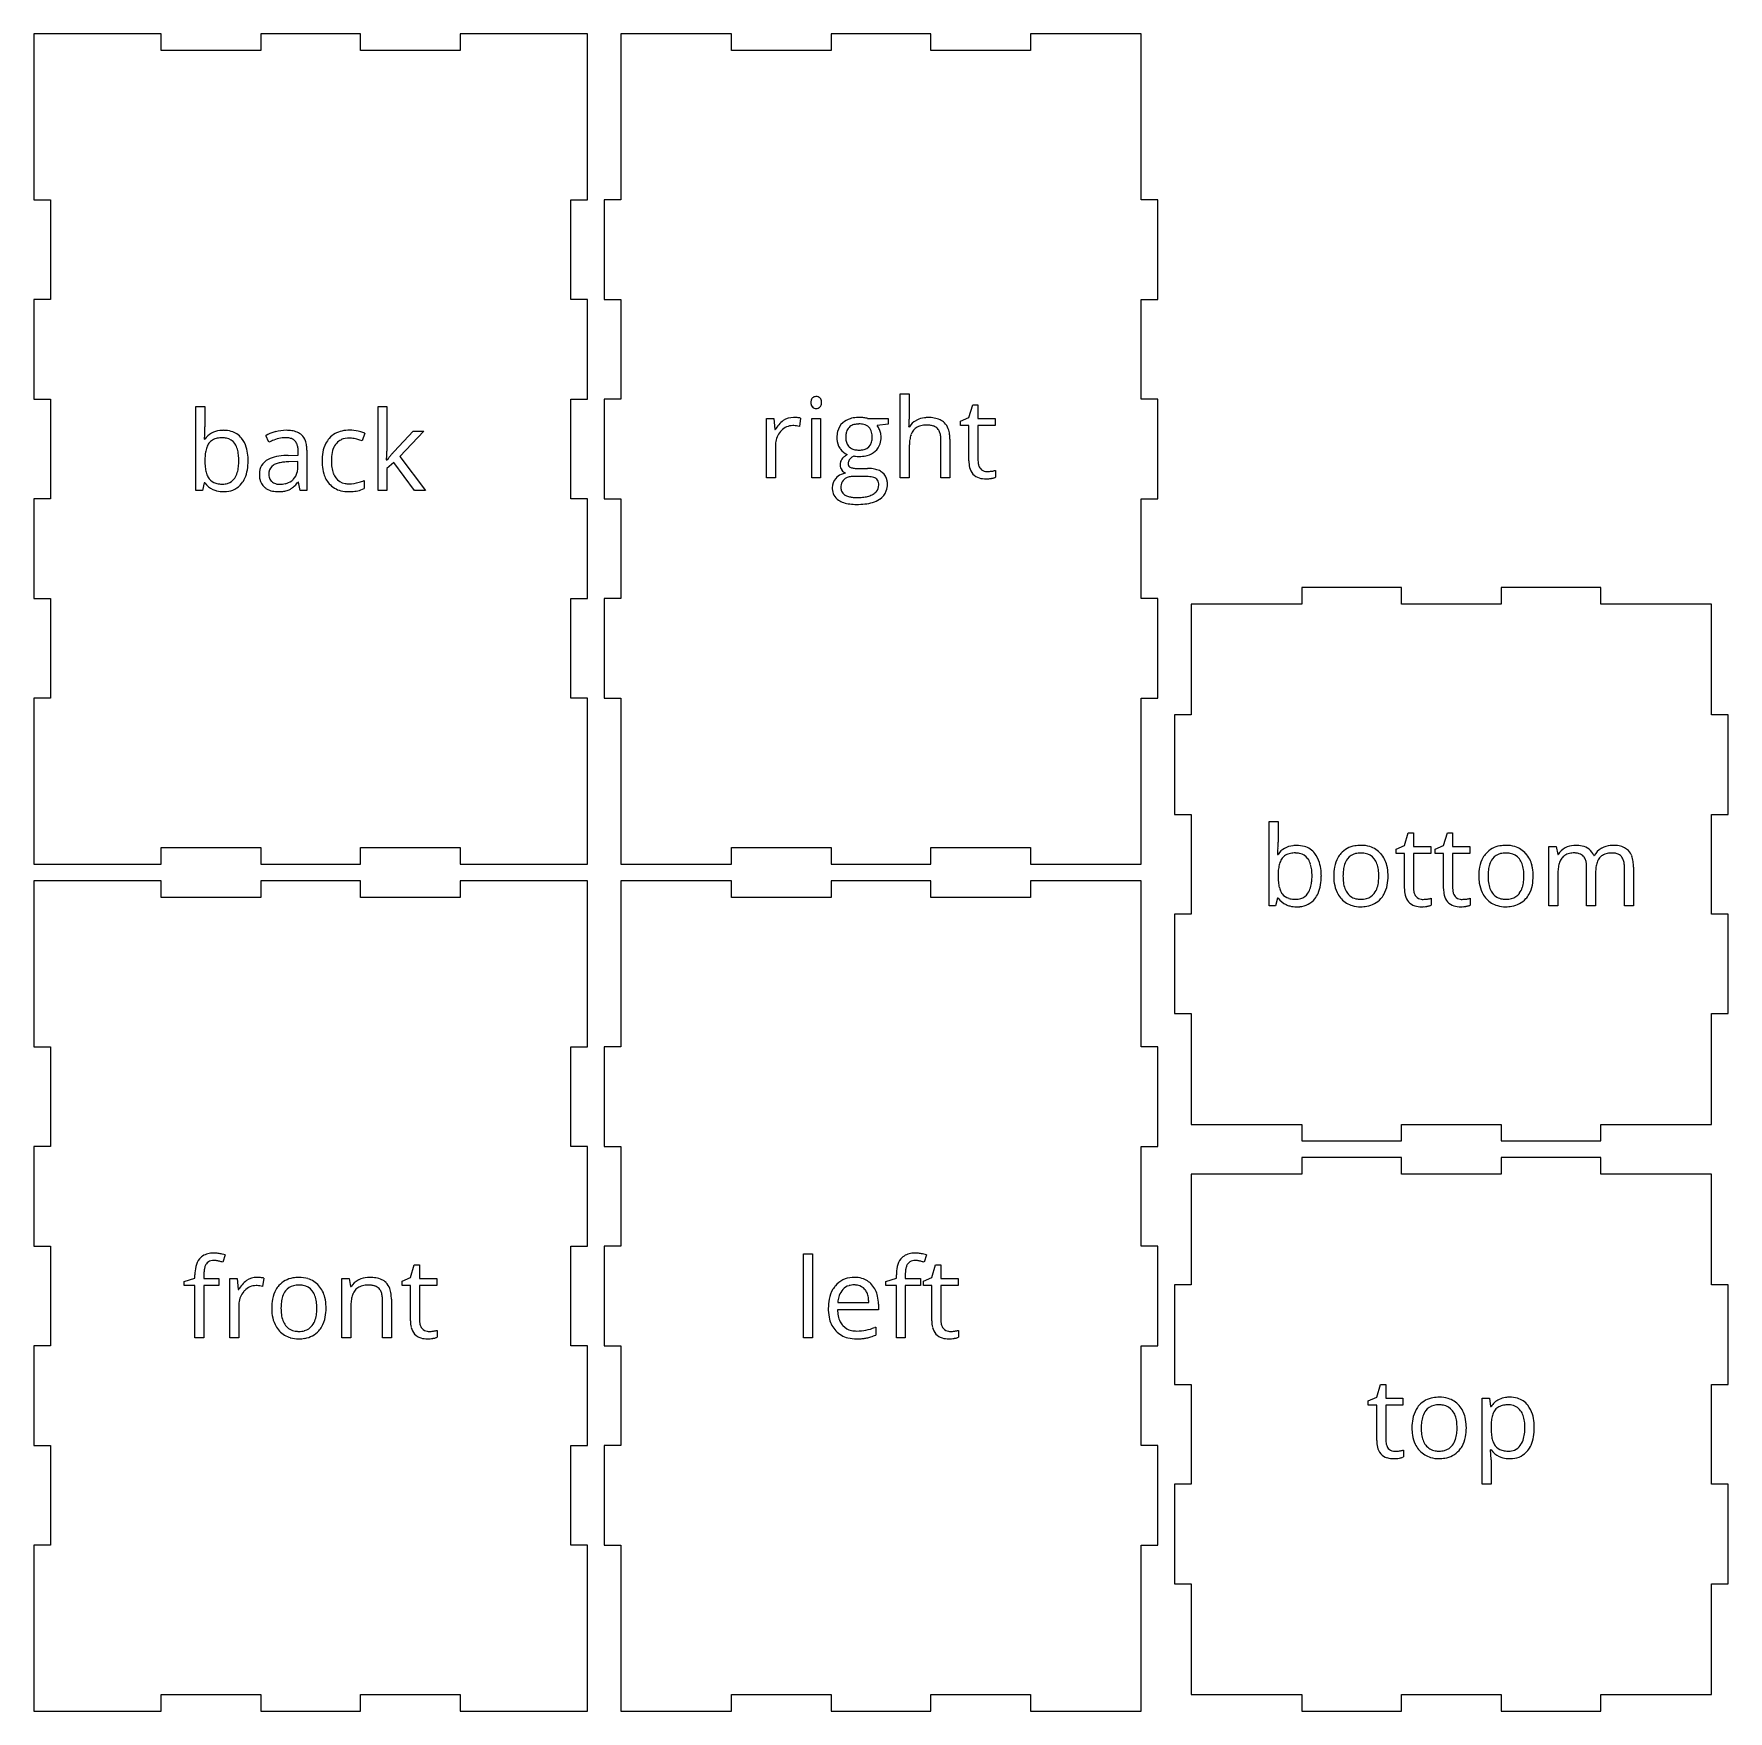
# Model space of a CAD drawing. Header units: inches. Extents: x 0 to 306, y 3 to 306.
import ezdxf

# ---------------------------------------------------------------- set-up
doc = ezdxf.new("R2010")
doc.units = ezdxf.units.IN

msp = doc.modelspace()

# ---------------------------------------------------------------- linework, layer by layer
at = {"layer": 'back_labelLayer'}
for p, q in [((29.27, 223.5), (29.27, 238.7)), ((29.27, 238.7), (30.89, 238.7)), ((30.89, 238.7), (30.89, 235)), ((62.17, 223.5), (62.17, 238.7)), ((62.17, 238.7), (63.77, 238.7)), ((63.77, 238.7), (63.77, 230.64)), ((30.81, 232.78), (30.89, 232.78)), ((42.42, 232.22), (41.92, 233.46)), ((59.79, 233.84), (59.29, 232.46)), ((65.05, 230.54), (68.51, 234.2)), ((70.43, 234.2), (66.09, 229.64)), ((68.51, 234.2), (70.43, 234.2)), ((45.91, 229.86), (47.72, 229.92)), ((47.72, 229.92), (47.72, 230.58)), ((49.31, 230.8), (49.31, 223.5)), ((66.09, 229.64), (70.73, 223.5)), ((47.69, 228.76), (46.06, 228.7)), ((47.69, 227.8), (47.69, 228.76)), ((63.69, 228.98), (63.77, 228.98)), ((64.99, 228.56), (63.77, 227.5)), ((63.77, 227.5), (63.77, 223.5)), ((68.77, 223.5), (64.99, 228.56)), ((30.43, 223.5), (29.27, 223.5)), ((30.77, 224.88), (30.43, 223.5)), ((30.89, 224.88), (30.77, 224.88)), ((47.78, 225.02), (47.71, 225.02)), ((48.11, 223.5), (47.78, 225.02)), ((49.31, 223.5), (48.11, 223.5)), ((59.63, 225.3), (59.63, 223.86)), ((63.77, 223.5), (62.17, 223.5)), ((70.73, 223.5), (68.77, 223.5))]:
    msp.add_line(p, q, dxfattribs=at)
for centre, radius, start, end in [((10.66, 234.37), 20.22, 355.4715, 355.653), ((6.5, 234.66), 24.39, 355.7239, 358.1259), ((-2.91, 234.98), 33.8, 358.1123, 0.0484), ((33.91, 230.67), 3.69, 95.1835, 145.1109), ((33.33, 230.75), 2.16, 120.1403, 142.4249), ((33.64, 230.17), 2.82, 100.4469, 119.6701), ((33.98, 228.47), 4.56, 89.5731, 100.7324), ((34.24, 228.84), 5.54, 89.8744, 96.8145), ((34.04, 229.27), 3.75, 78.6781, 90.375), ((34.3, 229.42), 4.95, 74.2393, 90.5624), ((34.36, 230.62), 2.36, 35.5408, 79.8011), ((34.62, 230.63), 3.71, 38.5631, 74.067), ((33.78, 229.97), 4.78, 16.4709, 38.4075), ((45.47, 226.88), 7.47, 106.3569, 118.335), ((46.11, 225.15), 7.97, 103.6226, 112.432), ((45.79, 225.9), 8.51, 104.5162, 106.549), ((45.56, 226.87), 7.51, 90.0715, 104.6521), ((45.49, 227.76), 5.28, 90.4485, 103.7666), ((45.46, 229.04), 4.01, 83.6506, 90.1753), ((45.59, 227.53), 6.85, 81.568, 90.3249), ((45.63, 230.38), 2.65, 70.5716, 83.9929), ((45.97, 231.32), 1.65, 42.7296, 71.038), ((45.98, 230.11), 4.24, 68.2273, 81.7494), ((46.53, 231.48), 2.76, 47.8683, 68.2934), ((46.62, 231.66), 2.57, 19.2331, 46.6741), ((56.7, 229.98), 4.47, 138.655, 152.6853), ((56.48, 230.14), 4.2, 101.4913, 138.3134), ((56.66, 230.21), 2.72, 114.4266, 161.6633), ((56.91, 229.37), 3.6, 88.7194, 112.5668), ((56.99, 228.04), 6.36, 89.5892, 102.1788), ((56.99, 229.37), 3.59, 87.675, 89.9749), ((57.02, 227.08), 7.32, 77.7702, 89.9475), ((56.93, 228.32), 4.65, 81.691, 87.5079), ((56.64, 226.29), 6.7, 77.2999, 81.7345), ((56.24, 224.41), 8.61, 74.7801, 77.4498), ((56.62, 225.76), 7.21, 68.3294, 74.8831), ((56.89, 226.32), 8.09, 74.6797, 77.9578), ((57.63, 229.03), 5.28, 70.0945, 74.7387), ((58.35, 230.98), 3.21, 63.5034, 70.1861), ((58.69, 231.69), 2.41, 62.9282, 63.1884), ((39.62, 229.06), 8.73, 171.0668, 177.8457), ((36.01, 229.64), 5.07, 160.8926, 171.2334), ((33.85, 230.41), 2.78, 143.3382, 161.256), ((34.09, 230.43), 2.69, 32.7035, 35.5241), ((33.37, 230.02), 3.52, 15.7779, 32.0151), ((31.04, 229.33), 5.95, 6.1649, 16.0397), ((27.43, 228.92), 9.58, 359.7681, 6.3095), ((31.35, 229.21), 7.32, 5.1338, 16.7973), ((28.29, 228.88), 10.41, 359.8779, 5.4094), ((44.93, 224), 5.74, 101.3568, 117.0799), ((47.18, 222.46), 10.86, 112.2122, 115.9641), ((46.06, 218.73), 11.13, 92.4696, 101.7065), ((46.38, 214.03), 15.83, 91.7164, 92.9096), ((45.83, 231.24), 1.81, 20.4094, 41.4479), ((44.83, 230.86), 2.88, 7.8273, 20.6042), ((43.07, 230.61), 4.66, 359.6933, 8.0036), ((45.13, 231.11), 4.16, 6.3379, 19.6815), ((42.93, 230.83), 6.38, 359.8027, 6.6584), ((61, 228.84), 8.94, 169.8978, 180.3689), ((57.88, 229.42), 5.78, 153.0875, 170.1051), ((62.69, 228.83), 8.96, 174.531, 180.155), ((59.19, 229.22), 5.44, 160.1418, 175.1368), ((11.08, 232.67), 52.74, 356.0329, 356.6443), ((31.98, 231.45), 31.8, 356.6325, 357.491), ((44.56, 230.89), 19.21, 357.5042, 358.3307), ((52.97, 230.66), 10.8, 358.2739, 359.8927), ((76.71, 219.49), 16.05, 140.4331, 142.3366), ((83.37, 214.01), 24.68, 139.2799, 140.4703), ((91.07, 207.39), 34.83, 138.3418, 139.2877), ((43.38, 228.87), 12.49, 177.6177, 180.0426), ((41.61, 228.82), 10.72, 179.7763, 185.7075), ((37.38, 228.38), 6.47, 185.5925, 194.2051), ((34.67, 227.68), 3.67, 193.943, 208.0218), ((33.17, 227.79), 3.72, 326.7105, 343.6662), ((31, 228.46), 5.99, 343.4171, 353.6369), ((27.72, 228.85), 9.29, 353.4935, 0.2206), ((32.5, 228.24), 6.14, 335.8306, 350.8255), ((29.19, 228.81), 9.5, 350.6563, 0.338), ((43.53, 226.57), 2.81, 115.4905, 182.3568), ((44.8, 226.43), 4.08, 179.5457, 192.6949), ((44.98, 226.45), 2.56, 171.2122, 180.2058), ((44.17, 226.61), 1.73, 120.9734, 172.418), ((44.58, 225.98), 2.49, 113.5886, 121.6805), ((45.18, 224.54), 4.05, 102.7996, 113.2433), ((45.91, 221.44), 7.23, 96.3545, 102.9953), ((46.45, 216.8), 11.9, 91.8565, 96.4478), ((44.93, 227.42), 2.71, 314.1892, 347.427), ((43.57, 227.76), 4.12, 346.9178, 0.2824), ((42.52, 227.8), 5.16, 359.8175, 359.9994), ((61.85, 228.77), 9.8, 179.9388, 183.9815), ((59.21, 228.54), 7.15, 183.5914, 196.3539), ((56.86, 227.82), 4.69, 196.0167, 221.1349), ((61.58, 228.76), 7.85, 179.7041, 188.0744), ((58.75, 228.35), 4.99, 187.9315, 200.3885), ((57.22, 227.78), 3.36, 200.4184, 216.6393), ((-3.52, 233.65), 67.38, 356.0205, 356.0551), ((71.6, 223.43), 9.6, 142.3234, 144.7075), ((33.81, 226.97), 3.59, 215.585, 245.8362), ((33.58, 227.12), 2.44, 208.5536, 217.5605), ((33.49, 227.09), 2.35, 218.169, 253.8047), ((34.08, 227.6), 4.28, 245.9802, 255.5456), ((33.93, 228.43), 3.77, 253.1382, 266.8483), ((34.22, 228.22), 4.92, 255.7755, 270.3185), ((34.05, 229.87), 5.21, 266.3776, 270.0511), ((34.09, 227.89), 3.23, 269.3869, 285.8631), ((34.52, 227.16), 3.84, 274.064, 321.4081), ((34.33, 227.03), 2.33, 286.0163, 326.8497), ((33.96, 227.61), 4.56, 321.3161, 335.5436), ((43.43, 226.09), 2.66, 192.0828, 227.4521), ((43.5, 226.19), 2.79, 227.7689, 237.805), ((43.74, 226.63), 3.29, 238.3273, 258.9184), ((44.74, 226.42), 2.32, 179.5266, 192.7787), ((43.95, 226.23), 1.51, 192.3264, 222.058), ((43.9, 226.2), 1.44, 222.5805, 229.2546), ((44.09, 226.45), 1.76, 229.7837, 254.2724), ((44.09, 228.28), 4.97, 258.672, 270.4048), ((44.36, 227.32), 2.68, 253.9397, 266.4534), ((44.44, 228.29), 3.65, 266.0782, 270.0591), ((44.48, 229.11), 4.46, 269.5792, 282.0414), ((44.25, 228.82), 5.51, 272.9335, 281.4139), ((44.6, 227.08), 3.74, 281.2979, 293.7314), ((44.8, 227.66), 2.98, 281.7121, 306.4594), ((44.87, 226.38), 2.99, 294.3933, 304.7372), ((44.95, 227.42), 2.71, 306.9881, 313.856), ((44.08, 227.51), 4.37, 304.8485, 314.8531), ((42.43, 229.19), 6.72, 314.7445, 321.7072), ((56.39, 227.47), 4.11, 221.7976, 256.802), ((56.58, 227.32), 2.57, 216.9695, 261.3103), ((56.87, 229.36), 6.06, 256.4244, 270.489), ((56.87, 228.64), 3.92, 260.1359, 270.2692), ((56.85, 231.51), 6.79, 270.2658, 286.2891), ((57.07, 230.11), 6.8, 272.598, 282.1879), ((57.54, 227.97), 4.61, 282.0344, 296.9455), ((56.44, 233.05), 8.38, 286.0461, 292.3654), ((34.26, 228.8), 5.5, 269.9226, 275.5482), ((44.13, 230.6), 7.3, 269.9539, 273.1491), ((56.93, 232.19), 8.89, 269.9655, 272.8643)]:
    msp.add_arc(centre, radius, start, end, dxfattribs=at)
at = {"layer": 'back_outsideCutPath'}
for p, q in [((0, 306), (0, 276)), ((5, 306), (0, 306)), ((23, 306), (5, 306)), ((23, 303), (23, 306)), ((59, 306), (41, 306)), ((41, 306), (41, 303)), ((59, 303), (59, 306)), ((100, 306), (77, 306)), ((77, 306), (77, 303)), ((100, 294), (100, 306)), ((41, 303), (23, 303)), ((77, 303), (59, 303)), ((100, 276), (100, 294)), ((0, 276), (3, 276)), ((3, 276), (3, 258)), ((97, 258), (97, 276)), ((97, 276), (100, 276)), ((3, 258), (0, 258)), ((0, 258), (0, 240)), ((100, 258), (97, 258)), ((100, 240), (100, 258)), ((0, 240), (3, 240)), ((3, 240), (3, 222)), ((97, 222), (97, 240)), ((97, 240), (100, 240)), ((3, 222), (0, 222)), ((0, 222), (0, 204)), ((100, 222), (97, 222)), ((100, 204), (100, 222)), ((0, 204), (3, 204)), ((3, 204), (3, 186)), ((97, 186), (97, 204)), ((97, 204), (100, 204)), ((3, 186), (0, 186)), ((0, 186), (0, 168)), ((100, 186), (97, 186)), ((100, 156), (100, 186)), ((0, 168), (0, 156)), ((23, 156), (23, 159)), ((23, 159), (41, 159)), ((41, 159), (41, 156)), ((59, 156), (59, 159)), ((59, 159), (77, 159)), ((77, 159), (77, 156)), ((0, 156), (23, 156)), ((41, 156), (59, 156)), ((77, 156), (95, 156)), ((95, 156), (100, 156))]:
    msp.add_line(p, q, dxfattribs=at)
at = {"layer": 'bottom_labelLayer'}
for p, q in [((223.1, 148.5), (223.1, 163.7)), ((223.1, 163.7), (224.72, 163.7)), ((224.72, 163.7), (224.72, 160)), ((246.02, 158.72), (247.55, 159.4)), ((247.55, 159.4), (248.24, 161.68)), ((248.24, 161.68), (249.17, 161.68)), ((249.17, 161.68), (249.17, 159.2)), ((249.17, 159.2), (252.28, 159.2)), ((252.28, 159.2), (252.28, 157.94)), ((253.08, 158.72), (254.61, 159.4)), ((254.61, 159.4), (255.3, 161.68)), ((255.3, 161.68), (256.23, 161.68)), ((256.23, 161.68), (256.23, 159.2)), ((256.23, 159.2), (259.34, 159.2)), ((259.34, 159.2), (259.34, 157.94)), ((273.64, 148.5), (273.64, 159.2)), ((273.64, 159.2), (274.96, 159.2)), ((274.96, 159.2), (275.22, 157.74)), ((224.64, 157.78), (224.72, 157.78)), ((246.02, 157.94), (246.02, 158.72)), ((247.55, 157.94), (246.02, 157.94)), ((247.55, 151.58), (247.55, 157.94)), ((252.28, 157.94), (249.17, 157.94)), ((249.17, 157.94), (249.17, 151.64)), ((253.08, 157.94), (253.08, 158.72)), ((254.61, 157.94), (253.08, 157.94)), ((254.61, 151.58), (254.61, 157.94)), ((259.34, 157.94), (256.23, 157.94)), ((256.23, 157.94), (256.23, 151.64)), ((275.22, 157.74), (275.3, 157.74)), ((281.74, 157.58), (281.82, 157.58)), ((275.26, 154.12), (275.26, 148.5)), ((280.45, 148.5), (280.45, 155.46)), ((282.07, 154.48), (282.07, 148.5)), ((287.28, 148.5), (287.28, 155.46)), ((288.9, 155.48), (288.9, 148.5)), ((224.26, 148.5), (223.1, 148.5)), ((224.6, 149.88), (224.26, 148.5)), ((224.72, 149.88), (224.6, 149.88)), ((252.36, 149.84), (252.36, 148.6)), ((259.42, 149.84), (259.42, 148.6)), ((275.26, 148.5), (273.64, 148.5)), ((282.07, 148.5), (280.45, 148.5)), ((288.9, 148.5), (287.28, 148.5))]:
    msp.add_line(p, q, dxfattribs=at)
for centre, radius, start, end in [((190.92, 159.98), 33.8, 358.1123, 0.0484), ((227.74, 155.67), 3.69, 95.1835, 145.1109), ((228.07, 153.84), 5.54, 89.8744, 96.8145), ((228.13, 154.42), 4.95, 74.2393, 90.5624), ((228.46, 155.63), 3.71, 38.5631, 74.067), ((239.25, 155.07), 4.29, 99.1759, 137.9833), ((239.67, 153.1), 6.3, 89.7326, 100.076), ((239.76, 153.95), 5.45, 73.5223, 90.5692), ((240.07, 155.11), 4.24, 41.1446, 73.2134), ((265.46, 155.07), 4.29, 99.1759, 137.9833), ((265.87, 153.1), 6.3, 89.7326, 100.076), ((265.96, 153.95), 5.45, 73.5223, 90.5692), ((266.28, 155.11), 4.24, 41.1446, 73.2134), ((278.37, 155.55), 3.85, 93.8343, 117.5072), ((278.46, 154.75), 4.65, 89.9662, 94.2831), ((278.51, 154.09), 5.31, 77.5572, 90.5513), ((279, 156.21), 3.13, 52.7027, 78.0054), ((285.13, 155.29), 4.1, 95.8635, 117.9693), ((285.27, 154.28), 5.12, 89.9197, 96.2618), ((285.31, 153.76), 5.64, 79.9361, 90.3804), ((285.69, 155.8), 3.57, 62.9723, 80.1665), ((204.49, 159.37), 20.22, 355.4715, 355.653), ((200.33, 159.66), 24.39, 355.7239, 358.1259), ((229.84, 154.64), 5.07, 160.8926, 171.2334), ((227.68, 155.41), 2.78, 143.3382, 161.256), ((227.16, 155.75), 2.16, 120.1403, 142.4249), ((227.47, 155.17), 2.82, 100.4469, 119.6701), ((227.81, 153.47), 4.56, 89.5731, 100.7324), ((227.87, 154.27), 3.75, 78.6781, 90.375), ((228.19, 155.62), 2.36, 35.5408, 79.8011), ((227.92, 155.43), 2.69, 32.7035, 35.5241), ((227.2, 155.02), 3.52, 15.7779, 32.0151), ((227.61, 154.97), 4.78, 16.4709, 38.4075), ((225.18, 154.21), 7.32, 5.1338, 16.7973), ((240.32, 154.48), 5.5, 150.7112, 169.4695), ((239.41, 154.95), 4.48, 138.176, 150.2287), ((239.92, 154.96), 3.35, 142.9026, 162.375), ((239.29, 155.4), 2.58, 103.4685, 142.3119), ((239.62, 154.16), 3.86, 89.4806, 103.8805), ((239.67, 153.93), 4.09, 79.3454, 90.3175), ((239.99, 155.32), 2.67, 37.9578, 80.4006), ((239.44, 154.93), 3.34, 20.0257, 37.4351), ((237.79, 154.33), 5.1, 7.744, 20.069), ((239.46, 154.59), 5.05, 13.5014, 41.0703), ((266.52, 154.48), 5.5, 150.7112, 169.4695), ((265.61, 154.95), 4.48, 138.176, 150.2287), ((266.12, 154.96), 3.35, 142.9026, 162.375), ((265.49, 155.4), 2.58, 103.4685, 142.3119), ((265.82, 154.16), 3.86, 89.4806, 103.8805), ((265.88, 153.93), 4.09, 79.3454, 90.3175), ((266.19, 155.32), 2.67, 37.9578, 80.4006), ((265.64, 154.93), 3.34, 20.0257, 37.4351), ((263.99, 154.33), 5.1, 7.744, 20.069), ((265.67, 154.59), 5.05, 13.5014, 41.0703), ((278.04, 156.12), 3.19, 117.121, 149.5424), ((280.12, 154.77), 4.82, 161.0235, 171.4469), ((278.14, 155.48), 2.72, 143.077, 161.3914), ((277.65, 155.81), 2.12, 123.702, 142.3022), ((277.86, 155.44), 2.55, 101.1546, 123.0656), ((278.17, 154), 4.03, 89.5573, 101.4832), ((278.2, 154.23), 3.8, 85.5238, 90.0794), ((278.31, 155.33), 2.69, 72.3601, 85.9562), ((278.62, 156.27), 1.7, 41.0611, 72.8993), ((278.41, 156.12), 1.96, 20.7071, 40.0217), ((277.43, 155.75), 3, 7.9865, 20.795), ((275.67, 155.49), 4.78, 359.6948, 8.1472), ((279.18, 156.54), 2.77, 22.2098, 51.4971), ((284.76, 155.9), 3.38, 119.4042, 150.1829), ((286.5, 154.89), 4.4, 160.8732, 172.5272), ((284.88, 155.47), 2.68, 140.9765, 161.1699), ((284.45, 155.78), 2.15, 122.3597, 140.2884), ((285.13, 155.33), 4.07, 118.2585, 120.063), ((284.69, 155.35), 2.63, 101.0032, 121.7841), ((285, 153.85), 4.17, 89.5621, 101.2962), ((285.04, 154.26), 3.76, 85.8144, 90.0685), ((285.14, 155.33), 2.69, 72.6395, 86.2568), ((285.45, 156.26), 1.71, 41.0408, 73.1793), ((285.23, 156.12), 1.96, 20.7071, 40.0217), ((284.26, 155.75), 3, 7.9865, 20.795), ((282.5, 155.49), 4.78, 359.6948, 8.1472), ((286.08, 156.6), 2.67, 44.229, 62.6229), ((285.97, 156.55), 2.79, 19.5612, 43.3161), ((284.27, 155.91), 4.6, 7.5042, 19.9645), ((281.46, 155.52), 7.44, 359.7107, 7.6907), ((237.21, 153.87), 12.49, 177.6177, 180.0426), ((235.44, 153.82), 10.72, 179.7763, 185.7075), ((233.45, 154.06), 8.73, 171.0668, 177.8457), ((224.87, 154.33), 5.95, 6.1649, 16.0397), ((221.56, 153.85), 9.29, 353.4935, 0.2206), ((221.27, 153.92), 9.58, 359.7681, 6.3095), ((223.02, 153.81), 9.5, 350.6563, 0.338), ((222.12, 153.88), 10.41, 359.8779, 5.4094), ((243.18, 153.92), 8.42, 169.2443, 180.3881), ((242.87, 153.83), 8.11, 179.7745, 189.0933), ((245.01, 153.9), 8.57, 173.0086, 180.2464), ((244.65, 153.82), 8.21, 179.706, 187.9161), ((241.91, 154.29), 5.44, 162.0653, 173.1675), ((234.83, 153.9), 8.09, 359.7076, 7.8973), ((234.37, 153.83), 8.54, 353.5363, 0.2014), ((237.11, 153.97), 7.48, 1.1277, 13.88), ((236.22, 153.81), 8.37, 349.1762, 0.3863), ((235.08, 153.86), 9.51, 359.9919, 1.5419), ((269.38, 153.92), 8.42, 169.2443, 180.3881), ((269.07, 153.83), 8.11, 179.7745, 189.0933), ((271.21, 153.9), 8.57, 173.0086, 180.2464), ((270.85, 153.82), 8.21, 179.706, 187.9161), ((268.11, 154.29), 5.44, 162.0653, 173.1675), ((261.03, 153.9), 8.09, 359.7076, 7.8973), ((260.58, 153.83), 8.54, 353.5363, 0.2014), ((263.31, 153.97), 7.48, 1.1277, 13.88), ((262.42, 153.81), 8.37, 349.1762, 0.3863), ((261.28, 153.86), 9.51, 359.9919, 1.5419), ((283.41, 154.26), 8.15, 171.3042, 178.3501), ((286.54, 154.12), 11.29, 178.0976, 180.0253), ((289.2, 154.52), 7.13, 172.3777, 180.1829), ((290.94, 154.48), 8.87, 179.8932, 180.0008), ((231.21, 153.38), 6.47, 185.5925, 194.2051), ((228.51, 152.68), 3.67, 193.943, 208.0218), ((227.41, 152.12), 2.44, 208.5536, 217.5605), ((227.32, 152.09), 2.35, 218.169, 253.8047), ((228.16, 152.03), 2.33, 286.0163, 326.8497), ((227, 152.79), 3.72, 326.7105, 343.6662), ((224.83, 153.46), 5.99, 343.4171, 353.6369), ((227.79, 152.61), 4.56, 321.3161, 335.5436), ((226.33, 153.24), 6.14, 335.8306, 350.8255), ((240.79, 153.48), 6, 188.9103, 205.3171), ((240.17, 153.22), 5.33, 205.656, 208.4461), ((239.37, 152.73), 4.39, 207.7947, 238.6758), ((241.64, 153.39), 5.17, 187.7639, 200.0977), ((239.98, 152.78), 3.4, 200.0846, 216.9132), ((239.37, 152.35), 2.66, 217.301, 261.7099), ((240.01, 152.32), 2.62, 284.5662, 322.6334), ((239.31, 152.83), 3.48, 323.0089, 342.6391), ((237.32, 153.48), 5.58, 342.3616, 353.7537), ((239.91, 152.79), 4.52, 318.144, 329.7566), ((239.04, 153.24), 5.5, 330.2507, 349.4116), ((252.65, 151.52), 5.1, 179.3551, 192.8478), ((250.09, 150.83), 2.45, 190.3818, 253.8772), ((252.44, 151.62), 3.26, 179.6417, 189.7506), ((251.29, 151.42), 2.09, 189.548, 205.7873), ((250.81, 151.2), 1.57, 206.1294, 221.4084), ((250.76, 151.16), 1.51, 221.5949, 262.3505), ((259.71, 151.52), 5.1, 179.3551, 192.8478), ((257.15, 150.83), 2.45, 190.3818, 253.8772), ((259.5, 151.62), 3.26, 179.6417, 189.7506), ((258.35, 151.42), 2.09, 189.548, 205.7873), ((257.87, 151.2), 1.57, 206.1294, 221.4084), ((257.82, 151.16), 1.51, 221.5949, 262.3505), ((266.99, 153.48), 6, 188.9103, 205.3171), ((266.37, 153.22), 5.33, 205.656, 208.4461), ((265.57, 152.73), 4.39, 207.7947, 238.6758), ((267.84, 153.39), 5.17, 187.7639, 200.0977), ((266.18, 152.78), 3.4, 200.0846, 216.9132), ((265.57, 152.35), 2.66, 217.301, 261.7099), ((266.21, 152.32), 2.62, 284.5662, 322.6334), ((265.51, 152.83), 3.48, 323.0089, 342.6391), ((263.52, 153.48), 5.58, 342.3616, 353.7537), ((266.11, 152.79), 4.52, 318.144, 329.7566), ((265.24, 153.24), 5.5, 330.2507, 349.4116), ((227.64, 151.97), 3.59, 215.585, 245.8362), ((227.91, 152.6), 4.28, 245.9802, 255.5456), ((227.76, 153.43), 3.77, 253.1382, 266.8483), ((228.05, 153.22), 4.92, 255.7755, 270.3185), ((227.88, 154.87), 5.21, 266.3776, 270.0511), ((227.92, 152.89), 3.23, 269.3869, 285.8631), ((228.09, 153.8), 5.5, 269.9226, 275.5482), ((228.35, 152.16), 3.84, 274.064, 321.4081), ((239.42, 152.84), 4.51, 238.8115, 253.2428), ((239.59, 153.51), 5.21, 253.5437, 270.4182), ((239.65, 153.69), 4.03, 260.5033, 270.2477), ((239.66, 154.6), 6.29, 269.7503, 279.8033), ((239.71, 153.43), 3.77, 269.4482, 284.7256), ((240.06, 152.67), 4.32, 278.8959, 317.9979), ((250.59, 152.54), 4.23, 253.7848, 270.8853), ((250.89, 151.81), 2.17, 261.3266, 270.1913), ((250.66, 152.46), 4.16, 270.0034, 270.7606), ((250.63, 153.36), 5.05, 270.8932, 275.5484), ((250.9, 154.97), 5.32, 269.8803, 278.3028), ((250.45, 155.32), 7.03, 275.526, 279.294), ((250.61, 154.37), 6.06, 279.1862, 280.1143), ((250.95, 154.56), 4.91, 278.4159, 279.0077), ((250.88, 152.9), 4.56, 280.007, 283.3735), ((250.36, 158.37), 8.77, 278.959, 280.5104), ((251.29, 151.2), 2.82, 283.307, 288.1198), ((250.93, 155.31), 5.66, 280.4848, 282.6268), ((251.43, 153.1), 3.39, 282.5876, 285.5795), ((251.68, 150.04), 1.59, 287.9888, 295.3048), ((251.68, 152.17), 2.43, 285.7232, 286.2567), ((257.65, 152.54), 4.23, 253.7848, 270.8853), ((257.95, 151.81), 2.17, 261.3266, 270.1913), ((257.72, 152.46), 4.16, 270.0034, 270.7606), ((257.69, 153.36), 5.05, 270.8932, 275.5484), ((257.96, 154.97), 5.32, 269.8803, 278.3028), ((257.51, 155.32), 7.03, 275.526, 279.294), ((257.67, 154.37), 6.06, 279.1862, 280.1143), ((258.01, 154.56), 4.91, 278.4159, 279.0077), ((257.95, 152.9), 4.56, 280.007, 283.3735), ((257.42, 158.37), 8.77, 278.959, 280.5104), ((258.35, 151.2), 2.82, 283.307, 288.1198), ((257.99, 155.31), 5.66, 280.4848, 282.6268), ((258.49, 153.1), 3.39, 282.5876, 285.5795), ((258.74, 150.04), 1.59, 287.9888, 295.3048), ((258.74, 152.17), 2.43, 285.7232, 286.2567), ((265.62, 152.84), 4.51, 238.8115, 253.2428), ((265.8, 153.51), 5.21, 253.5437, 270.4182), ((265.86, 153.69), 4.03, 260.5033, 270.2477), ((265.86, 154.6), 6.29, 269.7503, 279.8033), ((265.91, 153.43), 3.77, 269.4482, 284.7256), ((266.26, 152.67), 4.32, 278.8959, 317.9979)]:
    msp.add_arc(centre, radius, start, end, dxfattribs=at)
at = {"layer": 'bottom_outsideCutPath'}
for p, q in [((247, 206), (229, 206)), ((229, 206), (229, 203)), ((247, 203), (247, 206)), ((283, 206), (265, 206)), ((265, 206), (265, 203)), ((283, 203), (283, 206)), ((209, 203), (209, 183)), ((211, 203), (209, 203)), ((229, 203), (211, 203)), ((265, 203), (247, 203)), ((303, 203), (283, 203)), ((303, 201), (303, 203)), ((303, 183), (303, 201)), ((209, 183), (206, 183)), ((206, 183), (206, 165)), ((306, 183), (303, 183)), ((306, 165), (306, 183)), ((206, 165), (209, 165)), ((209, 165), (209, 147)), ((303, 147), (303, 165)), ((303, 165), (306, 165)), ((209, 147), (206, 147)), ((206, 147), (206, 129)), ((306, 147), (303, 147)), ((306, 129), (306, 147)), ((206, 129), (209, 129)), ((209, 129), (209, 111)), ((303, 109), (303, 129)), ((303, 129), (306, 129)), ((209, 111), (209, 109)), ((209, 109), (229, 109)), ((229, 109), (229, 106)), ((247, 106), (247, 109)), ((247, 109), (265, 109)), ((265, 109), (265, 106)), ((283, 106), (283, 109)), ((283, 109), (301, 109)), ((301, 109), (303, 109)), ((229, 106), (247, 106)), ((265, 106), (283, 106))]:
    msp.add_line(p, q, dxfattribs=at)
at = {"layer": 'front_labelLayer'}
for p, q in [((34.53, 85.41), (34.11, 84.11)), ((68.02, 81.34), (68.71, 83.63)), ((68.71, 83.63), (69.64, 83.63)), ((69.64, 83.63), (69.64, 81.15)), ((27.17, 80.62), (29.09, 81.21)), ((27.17, 79.89), (27.17, 80.62)), ((29.09, 79.89), (27.17, 79.89)), ((29.09, 81.21), (29.09, 81.8)), ((29.09, 70.45), (29.09, 79.89)), ((30.71, 81.84), (30.71, 81.15)), ((30.71, 81.15), (33.43, 81.15)), ((33.43, 79.89), (30.71, 79.89)), ((30.71, 79.89), (30.71, 70.45)), ((33.43, 81.15), (33.43, 79.89)), ((35.39, 70.45), (35.39, 81.15)), ((35.39, 81.15), (36.72, 81.15)), ((36.72, 81.15), (36.91, 79.17)), ((41.55, 81.23), (41.32, 79.72)), ((55.63, 70.45), (55.63, 81.15)), ((55.63, 81.15), (56.95, 81.15)), ((56.95, 81.15), (57.21, 79.68)), ((57.21, 79.68), (57.29, 79.68)), ((66.49, 80.67), (68.02, 81.34)), ((66.49, 79.89), (66.49, 80.67)), ((68.02, 79.89), (66.49, 79.89)), ((68.02, 73.52), (68.02, 79.89)), ((69.64, 81.15), (72.75, 81.15)), ((72.75, 79.89), (69.64, 79.89)), ((69.64, 79.89), (69.64, 73.59)), ((72.75, 81.15), (72.75, 79.89)), ((36.91, 79.17), (36.99, 79.17)), ((62.95, 70.45), (62.95, 77.37)), ((64.58, 77.43), (64.58, 70.45)), ((37.01, 76.19), (37.01, 70.45)), ((57.25, 76.06), (57.25, 70.45)), ((30.71, 70.45), (29.09, 70.45)), ((37.01, 70.45), (35.39, 70.45)), ((57.25, 70.45), (55.63, 70.45)), ((64.58, 70.45), (62.95, 70.45)), ((72.83, 71.78), (72.83, 70.54))]:
    msp.add_line(p, q, dxfattribs=at)
for centre, radius, start, end in [((32.51, 80.82), 4.93, 89.6697, 99.9314), ((32.51, 80.53), 5.22, 81.5641, 89.7018), ((32.14, 77.97), 7.81, 75.974, 81.6565), ((35.66, 81.88), 6.57, 167.5776, 180.6587), ((32.57, 82.6), 3.4, 141.7434, 168.2322), ((32.06, 82.86), 2.84, 98.2552, 139.6203), ((36.27, 81.94), 5.56, 171.6528, 178.4383), ((34.05, 82.27), 3.31, 161.8438, 171.7847), ((32.69, 82.73), 1.88, 145.0689, 162.1802), ((32.29, 82.98), 1.4, 102.7677, 144.338), ((32.49, 82.23), 2.19, 89.4859, 103.4197), ((32.49, 80.93), 3.49, 83.076, 89.7927), ((32.28, 79.21), 5.21, 76.5183, 83.0217), ((31.67, 76.62), 7.87, 71.9613, 76.5919), ((31.51, 75.36), 10.49, 73.2964, 76.0946), ((38.36, 81.85), 7.65, 178.1974, 180.0232), ((41.76, 76.48), 5.47, 139.4139, 150.6033), ((40.78, 77.32), 4.18, 124.2322, 139.4161), ((40.13, 77.06), 2.81, 89.6335, 137.0881), ((40.25, 78.11), 3.23, 89.6797, 124.4406), ((40.15, 76.07), 3.8, 87.3437, 89.966), ((40.29, 73.9), 7.44, 84.9923, 90.1281), ((40.08, 74.9), 4.98, 81.5884, 87.1916), ((39.77, 72.75), 7.14, 77.4454, 81.636), ((40.46, 75.91), 5.43, 78.4892, 85.0266), ((47.6, 76.9), 4.48, 138.176, 150.2287), ((47.45, 77.01), 4.29, 99.1759, 137.9833), ((47.49, 77.34), 2.58, 103.4685, 142.3119), ((47.87, 75.05), 6.3, 89.7326, 100.076), ((47.81, 76.11), 3.86, 89.4806, 103.8805), ((47.87, 75.88), 4.09, 79.3454, 90.3175), ((47.95, 75.9), 5.45, 73.5223, 90.5692), ((48.18, 77.27), 2.67, 37.9578, 80.4006), ((48.27, 77.06), 4.24, 41.1446, 73.2134), ((47.66, 76.53), 5.05, 13.5014, 41.0703), ((60.06, 77.93), 3.28, 116.9443, 147.6526), ((59.76, 77.57), 2.29, 118.5439, 139.1927), ((60.4, 77.36), 3.95, 115.8072, 117.6068), ((60.11, 76.88), 3.05, 100.1176, 118.1603), ((60.58, 76.95), 4.39, 94.3227, 115.5454), ((60.46, 75.06), 4.91, 89.5933, 100.3718), ((60.68, 76.04), 5.31, 89.9579, 94.7109), ((60.5, 75.67), 4.3, 84.0197, 90.1511), ((60.73, 74.94), 6.4, 80.5586, 90.3538), ((60.67, 77.05), 2.9, 71.0828, 84.3691), ((61.03, 78.07), 1.83, 43.3791, 71.5386), ((61.13, 77.26), 4.05, 65.1094, 80.7638), ((61.6, 78.3), 2.91, 46.5585, 64.8782), ((61.63, 78.41), 2.81, 19.3849, 45.5997), ((41.93, 76.2), 4.92, 173.6908, 180.0883), ((40.72, 76.38), 3.7, 138.9576, 174.5422), ((40.82, 76.29), 3.84, 135.6209, 138.8378), ((51.37, 75.86), 8.42, 169.2443, 180.3881), ((48.51, 76.43), 5.5, 150.7112, 169.4695), ((53.2, 75.84), 8.57, 173.0086, 180.2464), ((50.1, 76.24), 5.44, 162.0653, 173.1675), ((48.12, 76.9), 3.35, 142.9026, 162.375), ((47.63, 76.88), 3.34, 20.0257, 37.4351), ((45.98, 76.27), 5.1, 7.744, 20.069), ((43.02, 75.85), 8.09, 359.7076, 7.8973), ((45.3, 75.92), 7.48, 1.1277, 13.88), ((64.91, 76.19), 7.66, 171.1766, 178.3218), ((61.91, 76.67), 4.61, 159.9534, 171.3801), ((60.07, 77.36), 2.65, 140.1519, 160.3147), ((60.93, 78.02), 1.93, 22.7025, 42.342), ((60.07, 77.67), 2.86, 8.4931, 22.658), ((58.37, 77.4), 4.58, 359.6714, 8.6877), ((60.01, 77.8), 4.55, 6.9634, 19.8363), ((57.5, 77.46), 7.07, 359.7631, 7.2116), ((51.06, 75.78), 8.11, 179.7745, 189.0933), ((48.98, 75.42), 6, 188.9103, 205.3171), ((52.84, 75.77), 8.21, 179.706, 187.9161), ((49.83, 75.33), 5.17, 187.7639, 200.0977), ((48.17, 74.73), 3.4, 200.0846, 216.9132), ((47.5, 74.77), 3.48, 323.0089, 342.6391), ((45.51, 75.42), 5.58, 342.3616, 353.7537), ((42.57, 75.78), 8.54, 353.5363, 0.2014), ((47.23, 75.19), 5.5, 330.2507, 349.4116), ((44.41, 75.75), 8.37, 349.1762, 0.3863), ((43.27, 75.81), 9.51, 359.9919, 1.5419), ((67.64, 76.07), 10.39, 178.081, 180.0237), ((73.12, 73.47), 5.1, 179.3551, 192.8478), ((72.91, 73.57), 3.26, 179.6417, 189.7506), ((48.36, 75.17), 5.33, 205.656, 208.4461), ((47.56, 74.67), 4.39, 207.7947, 238.6758), ((47.62, 74.79), 4.51, 238.8115, 253.2428), ((47.57, 74.29), 2.66, 217.301, 261.7099), ((47.79, 75.46), 5.21, 253.5437, 270.4182), ((47.85, 75.63), 4.03, 260.5033, 270.2477), ((47.9, 75.37), 3.77, 269.4482, 284.7256), ((48.2, 74.27), 2.62, 284.5662, 322.6334), ((48.26, 74.61), 4.32, 278.8959, 317.9979), ((48.1, 74.74), 4.52, 318.144, 329.7566), ((70.56, 72.77), 2.45, 190.3818, 253.8772), ((71.76, 73.37), 2.09, 189.548, 205.7873), ((71.28, 73.15), 1.57, 206.1294, 221.4084), ((71.06, 74.48), 4.23, 253.7848, 270.8853), ((71.23, 73.11), 1.51, 221.5949, 262.3505), ((71.36, 73.76), 2.17, 261.3266, 270.1913), ((71.37, 76.91), 5.32, 269.8803, 278.3028), ((71.42, 76.51), 4.91, 278.4159, 279.0077), ((71.35, 74.84), 4.56, 280.007, 283.3735), ((70.83, 80.32), 8.77, 278.959, 280.5104), ((71.76, 73.15), 2.82, 283.307, 288.1198), ((71.4, 77.26), 5.66, 280.4848, 282.6268), ((71.9, 75.04), 3.39, 282.5876, 285.5795), ((72.15, 71.99), 1.59, 287.9888, 295.3048), ((72.15, 74.12), 2.43, 285.7232, 286.2567), ((47.85, 76.55), 6.29, 269.7503, 279.8033), ((71.13, 74.41), 4.16, 270.0034, 270.7606), ((71.1, 75.3), 5.05, 270.8932, 275.5484), ((70.92, 77.27), 7.03, 275.526, 279.294), ((71.08, 76.32), 6.06, 279.1862, 280.1143)]:
    msp.add_arc(centre, radius, start, end, dxfattribs=at)
at = {"layer": 'front_outsideCutPath'}
for p, q in [((0, 153), (0, 123)), ((5, 153), (0, 153)), ((23, 153), (5, 153)), ((23, 150), (23, 153)), ((59, 153), (41, 153)), ((41, 153), (41, 150)), ((59, 150), (59, 153)), ((100, 153), (77, 153)), ((77, 153), (77, 150)), ((100, 141), (100, 153)), ((41, 150), (23, 150)), ((77, 150), (59, 150)), ((100, 123), (100, 141)), ((0, 123), (3, 123)), ((3, 123), (3, 105)), ((97, 105), (97, 123)), ((97, 123), (100, 123)), ((3, 105), (0, 105)), ((0, 105), (0, 87)), ((100, 105), (97, 105)), ((100, 87), (100, 105)), ((0, 87), (3, 87)), ((3, 87), (3, 69)), ((97, 69), (97, 87)), ((97, 87), (100, 87)), ((3, 69), (0, 69)), ((0, 69), (0, 51)), ((100, 69), (97, 69)), ((100, 51), (100, 69)), ((0, 51), (3, 51)), ((3, 51), (3, 33)), ((97, 33), (97, 51)), ((97, 51), (100, 51)), ((3, 33), (0, 33)), ((0, 33), (0, 15)), ((100, 33), (97, 33)), ((100, 3), (100, 33)), ((0, 15), (0, 3)), ((23, 3), (23, 6)), ((23, 6), (41, 6)), ((41, 6), (41, 3)), ((59, 3), (59, 6)), ((59, 6), (77, 6)), ((77, 6), (77, 3)), ((0, 3), (23, 3)), ((41, 3), (59, 3)), ((77, 3), (95, 3)), ((95, 3), (100, 3))]:
    msp.add_line(p, q, dxfattribs=at)
at = {"layer": 'left_labelLayer'}
for p, q in [((139.01, 70.45), (139.01, 85.64)), ((139.01, 85.64), (140.63, 85.64)), ((140.63, 85.64), (140.63, 70.45)), ((161.21, 85.41), (160.79, 84.11)), ((162.18, 81.34), (162.87, 83.63)), ((162.87, 83.63), (163.81, 83.63)), ((163.81, 83.63), (163.81, 81.15)), ((153.85, 80.62), (155.77, 81.21)), ((153.85, 79.89), (153.85, 80.62)), ((155.77, 79.89), (153.85, 79.89)), ((155.77, 81.21), (155.77, 81.8)), ((155.77, 70.45), (155.77, 79.89)), ((157.39, 81.84), (157.39, 81.15)), ((157.39, 81.15), (160.11, 81.15)), ((160.11, 79.89), (157.39, 79.89)), ((157.39, 79.89), (157.39, 70.45)), ((160.11, 81.15), (160.11, 79.89)), ((160.65, 80.67), (162.18, 81.34)), ((160.65, 79.89), (160.65, 80.67)), ((162.18, 79.89), (160.65, 79.89)), ((162.18, 73.52), (162.18, 79.89)), ((163.81, 81.15), (166.91, 81.15)), ((166.91, 79.89), (163.81, 79.89)), ((163.81, 79.89), (163.81, 73.59)), ((166.91, 81.15), (166.91, 79.89)), ((145.19, 76.82), (150.79, 76.82)), ((152.53, 76.53), (152.53, 75.51)), ((152.53, 75.51), (145.15, 75.51)), ((140.63, 70.45), (139.01, 70.45)), ((152.07, 72.39), (152.07, 70.94)), ((157.39, 70.45), (155.77, 70.45)), ((166.99, 71.78), (166.99, 70.54))]:
    msp.add_line(p, q, dxfattribs=at)
for centre, radius, start, end in [((159.19, 80.82), 4.93, 89.6697, 99.9314), ((159.19, 80.53), 5.22, 81.5641, 89.7018), ((158.82, 77.97), 7.81, 75.974, 81.6565), ((162.34, 81.88), 6.57, 167.5776, 180.6587), ((159.25, 82.6), 3.4, 141.7434, 168.2322), ((158.75, 82.86), 2.84, 98.2552, 139.6203), ((162.95, 81.94), 5.56, 171.6528, 178.4383), ((160.73, 82.27), 3.31, 161.8438, 171.7847), ((159.37, 82.73), 1.88, 145.0689, 162.1802), ((158.97, 82.98), 1.4, 102.7677, 144.338), ((159.17, 82.23), 2.19, 89.4859, 103.4197), ((159.17, 80.93), 3.49, 83.076, 89.7927), ((158.96, 79.21), 5.21, 76.5183, 83.0217), ((158.35, 76.62), 7.87, 71.9613, 76.5919), ((158.19, 75.36), 10.49, 73.2964, 76.0946), ((148.43, 76.74), 4.8, 140.1056, 148.9067), ((147.96, 77.18), 4.15, 92.4763, 140.5386), ((147.93, 77.49), 2.47, 106.4657, 137.9176), ((148.12, 76.79), 3.2, 89.4422, 106.209), ((148.17, 75.61), 5.73, 89.9638, 93.9176), ((148.17, 76.66), 3.33, 79.6468, 90.291), ((148.22, 76.41), 4.94, 74.2126, 90.545), ((148.41, 77.74), 2.22, 40.0823, 80.6243), ((148.53, 77.55), 3.76, 41.2065, 74.0233), ((147.94, 77.04), 4.53, 11.5994, 41.1496), ((165.04, 81.85), 7.65, 178.1974, 180.0232), ((151.99, 75.77), 8.51, 168.9539, 180.3843), ((149.21, 76.33), 5.68, 149.4071, 169.1854), ((151.29, 76.26), 6.12, 172.1546, 174.7616), ((149.9, 76.49), 4.71, 160.3354, 172.5315), ((148.48, 77.01), 3.2, 138.0995, 160.5866), ((148.18, 77.57), 2.51, 23.4821, 39.7072), ((147.24, 77.18), 3.52, 8.7342, 23.2772), ((145.26, 76.85), 5.52, 359.6745, 8.9225), ((145.93, 76.57), 6.6, 359.6148, 12.0336), ((152.73, 75.71), 9.26, 179.9888, 181.7991), ((150.65, 75.59), 7.17, 181.3575, 194.492), ((148.33, 74.95), 4.77, 194.0877, 223.0538), ((151.66, 75.64), 6.51, 181.1447, 190.8007), ((149.36, 75.18), 4.17, 190.6006, 206.0275), ((167.28, 73.47), 5.1, 179.3551, 192.8478), ((167.07, 73.57), 3.26, 179.6417, 189.7506), ((148.08, 74.77), 4.46, 223.5466, 256.1957), ((148.35, 74.7), 3.04, 206.295, 222.5558), ((148.26, 74.66), 2.95, 223.0645, 258.1401), ((148.54, 76.55), 6.3, 256.0088, 270.4848), ((148.62, 76.13), 4.46, 257.5312, 270.4319), ((148.62, 80.23), 8.56, 270.1984, 292.209), ((149.07, 77.08), 6.81, 275.9054, 281.6604), ((148.89, 77.69), 7.44, 281.9936, 287.8851), ((148.19, 79.87), 9.73, 287.9023, 293.4862), ((148.21, 81.41), 9.81, 291.8255, 293.1613), ((164.72, 72.77), 2.45, 190.3818, 253.8772), ((165.92, 73.37), 2.09, 189.548, 205.7873), ((165.44, 73.15), 1.57, 206.1294, 221.4084), ((165.22, 74.48), 4.23, 253.7848, 270.8853), ((165.39, 73.11), 1.51, 221.5949, 262.3505), ((165.52, 73.76), 2.17, 261.3266, 270.1913), ((165.54, 76.91), 5.32, 269.8803, 278.3028), ((165.59, 76.51), 4.91, 278.4159, 279.0077), ((165.52, 74.84), 4.56, 280.007, 283.3735), ((164.99, 80.32), 8.77, 278.959, 280.5104), ((165.92, 73.15), 2.82, 283.307, 288.1198), ((165.56, 77.26), 5.66, 280.4848, 282.6268), ((166.06, 75.04), 3.39, 282.5876, 285.5795), ((166.31, 71.99), 1.59, 287.9888, 295.3048), ((166.31, 74.12), 2.43, 285.7232, 286.2567), ((148.6, 83.46), 13.21, 269.9669, 271.9931), ((148.72, 80.27), 10.02, 271.912, 275.9727), ((165.29, 74.41), 4.16, 270.0034, 270.7606), ((165.27, 75.3), 5.05, 270.8932, 275.5484), ((165.08, 77.27), 7.03, 275.526, 279.294), ((165.25, 76.32), 6.06, 279.1862, 280.1143)]:
    msp.add_arc(centre, radius, start, end, dxfattribs=at)
at = {"layer": 'left_outsideCutPath'}
for p, q in [((106, 153), (106, 123)), ((108, 153), (106, 153)), ((126, 153), (108, 153)), ((126, 150), (126, 153)), ((162, 153), (144, 153)), ((144, 153), (144, 150)), ((162, 150), (162, 153)), ((200, 153), (180, 153)), ((180, 153), (180, 150)), ((200, 141), (200, 153)), ((144, 150), (126, 150)), ((180, 150), (162, 150)), ((200, 123), (200, 141)), ((106, 123), (103, 123)), ((103, 123), (103, 105)), ((203, 123), (200, 123)), ((203, 105), (203, 123)), ((103, 105), (106, 105)), ((106, 105), (106, 87)), ((200, 87), (200, 105)), ((200, 105), (203, 105)), ((106, 87), (103, 87)), ((103, 87), (103, 69)), ((203, 87), (200, 87)), ((203, 69), (203, 87)), ((103, 69), (106, 69)), ((106, 69), (106, 51)), ((200, 51), (200, 69)), ((200, 69), (203, 69)), ((106, 51), (103, 51)), ((103, 51), (103, 33)), ((203, 51), (200, 51)), ((203, 33), (203, 51)), ((103, 33), (106, 33)), ((106, 33), (106, 15)), ((200, 3), (200, 33)), ((200, 33), (203, 33)), ((106, 15), (106, 3)), ((126, 3), (126, 6)), ((126, 6), (144, 6)), ((144, 6), (144, 3)), ((162, 3), (162, 6)), ((162, 6), (180, 6)), ((180, 6), (180, 3)), ((106, 3), (126, 3)), ((144, 3), (162, 3)), ((180, 3), (198, 3)), ((198, 3), (200, 3))]:
    msp.add_line(p, q, dxfattribs=at)
at = {"layer": 'right_labelLayer'}
for p, q in [((156.49, 225.8), (156.49, 241)), ((156.49, 241), (158.11, 241)), ((158.11, 241), (158.11, 236.4)), ((168.88, 236.7), (169.57, 238.99)), ((169.57, 238.99), (170.5, 238.99)), ((170.5, 238.99), (170.5, 236.51)), ((132.31, 225.8), (132.31, 236.51)), ((132.31, 236.51), (133.65, 236.51)), ((133.65, 236.51), (133.83, 234.53)), ((138.47, 236.59), (138.25, 235.08)), ((140.48, 225.8), (140.48, 236.51)), ((140.48, 236.51), (142.1, 236.51)), ((142.1, 236.51), (142.1, 225.8)), ((150.59, 236.51), (154.29, 236.51)), ((154.29, 236.51), (154.29, 235.48)), ((167.35, 236.03), (168.88, 236.7)), ((167.35, 235.25), (167.35, 236.03)), ((170.5, 236.51), (173.61, 236.51)), ((173.61, 236.51), (173.61, 235.25)), ((133.83, 234.53), (133.91, 234.53)), ((154.29, 235.48), (152.31, 235.25)), ((158.03, 235.02), (158.13, 235.02)), ((163.82, 225.8), (163.82, 232.73)), ((165.44, 232.79), (165.44, 225.8)), ((168.88, 235.25), (167.35, 235.25)), ((168.88, 228.88), (168.88, 235.25)), ((173.61, 235.25), (170.5, 235.25)), ((170.5, 235.25), (170.5, 228.95)), ((133.93, 231.55), (133.93, 225.8)), ((158.11, 231.4), (158.11, 225.8)), ((148.66, 227.5), (150.55, 227.5)), ((173.69, 227.14), (173.69, 225.9)), ((133.93, 225.8), (132.31, 225.8)), ((142.1, 225.8), (140.48, 225.8)), ((150.04, 226.05), (148.09, 226.05)), ((158.11, 225.8), (156.49, 225.8)), ((165.44, 225.8), (163.82, 225.8))]:
    msp.add_line(p, q, dxfattribs=at)
for centre, radius, start, end in [((142.14, 239.42), 1.8, 170.8452, 180.3544), ((142.25, 239.4), 1.91, 179.8806, 185.3686), ((141.66, 239.34), 1.32, 184.9925, 198.2041), ((141.46, 239.53), 1.11, 155.9678, 171.0516), ((141.21, 239.18), 0.837, 197.7933, 224.8942), ((141.14, 239.68), 0.758, 133.7881, 155.9171), ((141.26, 239.54), 0.937, 92.6446, 133.471), ((141.3, 239.24), 1.24, 89.9694, 93.7641), ((141.31, 239.53), 0.955, 46.3708, 90.8879), ((141.41, 239.63), 0.819, 17.7252, 46.4474), ((141.42, 239.17), 0.791, 313.6154, 332.2678), ((141.19, 239.28), 1.06, 332.6323, 350.0706), ((140.96, 239.47), 1.29, 4.9428, 18.19), ((140.58, 239.4), 1.68, 349.8345, 0.389), ((140.4, 239.41), 1.85, 359.8847, 5.3182), ((137.7, 232.68), 4.18, 124.2322, 139.4161), ((137.18, 233.47), 3.23, 89.6797, 124.4406), ((137.21, 229.26), 7.44, 84.9923, 90.1281), ((137.39, 231.26), 5.43, 78.4892, 85.0266), ((141.25, 239.24), 0.91, 225.1301, 249.9001), ((141.29, 239.35), 1.03, 250.5, 270.5978), ((141.31, 239.27), 0.946, 269.1788, 314.2808), ((148.17, 233.47), 3.08, 132.3288, 167.3341), ((148.37, 233.17), 3.44, 106.2189, 131.5378), ((148.9, 231.47), 5.22, 93.633, 106.5409), ((149.07, 229.54), 7.16, 89.938, 94.0268), ((149.1, 230.49), 6.21, 82.5852, 90.185), ((149.29, 231.96), 4.73, 74.0089, 82.5695), ((148.48, 236.19), 9.63, 354.9829, 357.8944), ((143.53, 236.38), 14.58, 357.8674, 0.0683), ((160.88, 233.31), 3.24, 119.8316, 147.9726), ((161.27, 232.7), 3.96, 116.6658, 120.4183), ((161.34, 232.51), 4.16, 96.6653, 116.3782), ((161.5, 231.42), 5.26, 89.8927, 96.9959), ((161.55, 230.11), 6.58, 80.6863, 90.3537), ((161.96, 232.52), 4.13, 65.6023, 80.8844), ((162.45, 233.62), 2.92, 46.7401, 65.4131), ((162.49, 233.73), 2.82, 19.2204, 45.7661), ((138.68, 231.84), 5.47, 139.4139, 150.6033), ((137.65, 231.74), 3.7, 138.9576, 174.5422), ((137.75, 231.64), 3.84, 135.6209, 138.8378), ((137.06, 232.42), 2.81, 89.6335, 137.0881), ((137.07, 231.43), 3.8, 87.3437, 89.966), ((137.01, 230.25), 4.98, 81.5884, 87.1916), ((136.7, 228.11), 7.14, 77.4454, 81.636), ((149.72, 233.08), 4.68, 166.8196, 180.4839), ((149.13, 233.04), 4.09, 179.9759, 183.6207), ((148.39, 232.96), 3.35, 183.0161, 212.3123), ((150.9, 233.09), 4.26, 175.3393, 180.0864), ((149.8, 233.06), 3.16, 179.5618, 191.6529), ((149.67, 233.21), 3.03, 162.5912, 175.7343), ((148.64, 233.54), 1.95, 135.584, 163.0016), ((148.57, 233.59), 1.87, 122.5211, 134.9967), ((148.74, 233.28), 2.22, 101.062, 121.9739), ((148.99, 232.12), 3.4, 89.5859, 101.3334), ((149.05, 232), 3.53, 76.1095, 90.7028), ((149.51, 233.62), 1.84, 13.9536, 77.6674), ((147.93, 233.16), 3.49, 359.1806, 15.0432), ((148.13, 233.07), 3.28, 345.4362, 0.7466), ((150.25, 233.61), 2.63, 29.4584, 38.3577), ((149.17, 233), 3.87, 23.1846, 29.5422), ((148.14, 232.54), 5, 21.2507, 23.3489), ((149.89, 233.24), 3.12, 6.8505, 20.9872), ((149.3, 233.07), 3.72, 342.565, 0.5958), ((149.01, 233.12), 4.01, 359.8711, 7.0432), ((151.76, 235.91), 6.34, 351.9713, 354.9619), ((165.87, 231.53), 7.75, 171.3203, 178.3407), ((162.84, 232), 4.69, 160.1567, 171.5313), ((160.97, 232.7), 2.7, 140.6208, 160.5049), ((160.62, 232.94), 2.27, 118.4551, 139.6706), ((160.97, 232.25), 3.05, 100.1068, 118.0847), ((161.32, 230.42), 4.91, 89.5919, 100.3595), ((161.37, 231.03), 4.3, 84.0197, 90.1511), ((161.53, 232.41), 2.9, 71.0828, 84.3691), ((161.89, 233.43), 1.83, 43.3791, 71.5386), ((161.79, 233.38), 1.93, 22.7025, 42.342), ((160.93, 233.02), 2.86, 8.4931, 22.658), ((159.23, 232.75), 4.58, 359.6714, 8.6877), ((160.86, 233.13), 4.56, 6.4734, 19.6468), ((158.43, 232.81), 7.01, 359.7945, 6.7744), ((138.85, 231.55), 4.92, 173.6908, 180.0883), ((148.53, 233.06), 3.52, 212.4714, 215.8876), ((148, 232.63), 2.84, 215.1641, 247.4748), ((148.68, 226.87), 3.59, 125.2213, 132.8656), ((149.55, 225.65), 5.09, 121.2352, 125.3795), ((148.7, 232.82), 2.04, 191.3555, 213.366), ((148.44, 232.67), 1.73, 213.9574, 227.7971), ((148.67, 232.94), 2.1, 228.2621, 254.7341), ((149.42, 227.18), 2.88, 117.3935, 128.4095), ((148.89, 234.07), 4.4, 259.4963, 263.3904), ((148.96, 233.95), 3.14, 254.4016, 267.4349), ((148.98, 234.87), 5.21, 263.4837, 270.1271), ((149.04, 234.98), 4.17, 267.0155, 270.0323), ((148.99, 236.7), 7.04, 269.9692, 272.9312), ((149.09, 234.34), 3.53, 269.2257, 284.3773), ((149.12, 235.01), 5.35, 272.5335, 285.258), ((149.57, 232.66), 1.79, 282.7797, 346.4829), ((149.6, 233.33), 3.6, 284.9316, 310.6223), ((149.98, 232.88), 3.01, 310.6098, 342.0924), ((168.57, 231.4), 10.46, 178.108, 180.023), ((147.47, 228.14), 1.85, 161.7226, 180.4843), ((147.47, 228.13), 1.86, 179.9838, 182.9376), ((147.12, 228.09), 1.5, 182.1768, 215.3415), ((147.26, 228.2), 1.64, 144.4963, 161.335), ((147.43, 222.72), 4.01, 102.2871, 114.1173), ((147.52, 228.38), 2, 215.465, 217.1747), ((147.81, 227.8), 2.32, 132.7259, 144.1479), ((147.28, 228.18), 1.68, 216.5862, 245.4969), ((148.28, 228.37), 1.22, 147.5369, 180.2592), ((147.9, 228.35), 0.84, 179.2919, 198.358), ((147.74, 228.31), 0.678, 199.2291, 239.5691), ((148.68, 228.1), 1.7, 128.0882, 147.1401), ((147.87, 228.49), 0.9, 238.22, 239.846), ((147.97, 228.71), 1.14, 240.7302, 254.5027), ((148.29, 229.78), 2.25, 254.1637, 262.2123), ((148.53, 231.49), 3.99, 262.0556, 267.2084), ((148.65, 233.67), 6.17, 267.092, 270.0863), ((150.59, 220.87), 6.64, 81.5744, 90.306), ((150.95, 223.24), 4.23, 68.3671, 81.7399), ((151.43, 224.46), 2.93, 52.188, 68.2501), ((151.76, 224.91), 2.37, 8.6201, 51.8982), ((173.98, 228.82), 5.1, 179.3551, 192.8478), ((171.42, 228.13), 2.45, 190.3818, 253.8772), ((173.77, 228.93), 3.26, 179.6417, 189.7506), ((172.62, 228.72), 2.09, 189.548, 205.7873), ((172.14, 228.5), 1.57, 206.1294, 221.4084), ((172.09, 228.46), 1.51, 221.5949, 262.3505), ((172.22, 229.11), 2.17, 261.3266, 270.1913), ((172.23, 232.27), 5.32, 269.8803, 278.3028), ((172.28, 231.86), 4.91, 278.4159, 279.0077), ((171.69, 235.67), 8.77, 278.959, 280.5104), ((172.26, 232.62), 5.66, 280.4848, 282.6268), ((172.76, 230.4), 3.39, 282.5876, 285.5795), ((173.01, 229.48), 2.43, 285.7232, 286.2567), ((146.67, 224.03), 2.48, 138.3916, 181.0053), ((147.62, 223.99), 3.42, 179.9785, 183.0227), ((146.83, 223.91), 2.63, 182.208, 207.7462), ((146.94, 223.8), 2.83, 113.8121, 138.3496), ((148.35, 224.03), 2.59, 168.2581, 180.382), ((147.39, 223.99), 1.63, 179.2207, 200.9356), ((147.49, 224.23), 1.71, 130.7945, 169.0414), ((147.19, 223.94), 1.43, 202.0287, 236.1457), ((147.61, 224.08), 1.9, 117.2305, 130.5023), ((147.84, 223.6), 2.43, 99.8103, 116.823), ((148.07, 222.32), 3.73, 89.6435, 100.0209), ((150.06, 215.73), 10.31, 86.5055, 90.1399), ((150.33, 219.94), 6.1, 81.4172, 86.5756), ((150.76, 222.73), 3.28, 73.41, 81.5907), ((151.27, 224.39), 1.54, 58.9972, 73.8586), ((151.52, 224.84), 1.02, 31.5095, 58.0778), ((150.82, 224.47), 1.77, 319.0766, 1.1407), ((151.25, 224.7), 1.33, 10.6609, 30.9362), ((150.4, 224.52), 2.19, 359.5461, 10.9905), ((151.16, 224.47), 2.98, 302.9904, 339.5495), ((150.65, 224.6), 3.51, 340.5269, 0.7201), ((150.6, 224.66), 3.56, 359.7431, 9.7326), ((171.92, 229.84), 4.23, 253.7848, 270.8853), ((171.99, 229.77), 4.16, 270.0034, 270.7606), ((171.97, 230.66), 5.05, 270.8932, 275.5484), ((171.78, 232.63), 7.03, 275.526, 279.294), ((171.94, 231.68), 6.06, 279.1862, 280.1143), ((172.22, 230.2), 4.56, 280.007, 283.3735), ((172.62, 228.51), 2.82, 283.307, 288.1198), ((173.01, 227.34), 1.59, 287.9888, 295.3048), ((146.76, 223.93), 2.58, 208.9036, 236.4232), ((147.44, 224.9), 3.77, 235.9668, 251.2229), ((148.08, 226.79), 5.76, 251.2102, 262.7064), ((147.48, 224.31), 1.9, 235.0634, 238.5042), ((147.82, 224.92), 2.6, 239.1066, 254.4863), ((148.28, 226.48), 4.22, 254.2324, 263.4938), ((148.53, 230.08), 9.08, 262.5635, 270.2699), ((148.56, 228.88), 6.64, 263.4108, 270.1457), ((148.63, 233.85), 12.85, 269.7545, 276.617), ((148.59, 230.47), 8.22, 269.908, 270.0009), ((148.63, 233.14), 10.9, 269.7957, 275.3991), ((149.04, 228.95), 6.69, 275.2957, 283.3516), ((149.2, 229.06), 8.03, 276.494, 286.4954), ((149.7, 226.21), 3.87, 283.1371, 295.8573), ((150.19, 225.14), 2.69, 296.4048, 301.8009), ((150.12, 226.03), 4.86, 286.2542, 302.528), ((150.39, 224.87), 2.36, 301.2231, 318.6238), ((150.62, 225.16), 3.86, 303.1871, 304.172)]:
    msp.add_arc(centre, radius, start, end, dxfattribs=at)
at = {"layer": 'right_outsideCutPath'}
for p, q in [((106, 306), (106, 276)), ((108, 306), (106, 306)), ((126, 306), (108, 306)), ((126, 303), (126, 306)), ((162, 306), (144, 306)), ((144, 306), (144, 303)), ((162, 303), (162, 306)), ((200, 306), (180, 306)), ((180, 306), (180, 303)), ((200, 294), (200, 306)), ((144, 303), (126, 303)), ((180, 303), (162, 303)), ((200, 276), (200, 294)), ((106, 276), (103, 276)), ((103, 276), (103, 258)), ((203, 276), (200, 276)), ((203, 258), (203, 276)), ((103, 258), (106, 258)), ((106, 258), (106, 240)), ((200, 240), (200, 258)), ((200, 258), (203, 258)), ((106, 240), (103, 240)), ((103, 240), (103, 222)), ((203, 240), (200, 240)), ((203, 222), (203, 240)), ((103, 222), (106, 222)), ((106, 222), (106, 204)), ((200, 204), (200, 222)), ((200, 222), (203, 222)), ((106, 204), (103, 204)), ((103, 204), (103, 186)), ((203, 204), (200, 204)), ((203, 186), (203, 204)), ((103, 186), (106, 186)), ((106, 186), (106, 168)), ((200, 156), (200, 186)), ((200, 186), (203, 186)), ((106, 168), (106, 156)), ((126, 156), (126, 159)), ((126, 159), (144, 159)), ((144, 159), (144, 156)), ((162, 156), (162, 159)), ((162, 159), (180, 159)), ((180, 159), (180, 156)), ((106, 156), (126, 156)), ((144, 156), (162, 156)), ((180, 156), (198, 156)), ((198, 156), (200, 156))]:
    msp.add_line(p, q, dxfattribs=at)
at = {"layer": 'top_labelLayer'}
for p, q in [((242.54, 59.71), (243.23, 61.99)), ((243.23, 61.99), (244.16, 61.99)), ((244.16, 61.99), (244.16, 59.51)), ((241.01, 59.04), (242.54, 59.71)), ((241.01, 58.25), (241.01, 59.04)), ((242.54, 58.25), (241.01, 58.25)), ((242.54, 51.89), (242.54, 58.25)), ((244.16, 59.51), (247.27, 59.51)), ((247.27, 58.25), (244.16, 58.25)), ((244.16, 58.25), (244.16, 51.96)), ((247.27, 59.51), (247.27, 58.25)), ((261.57, 44.01), (261.57, 59.51)), ((261.57, 59.51), (262.88, 59.51)), ((262.88, 59.51), (263.11, 58.05)), ((263.11, 58.05), (263.19, 58.05)), ((263.19, 54.53), (263.19, 54.17)), ((247.35, 50.15), (247.35, 48.91)), ((263.19, 50.19), (263.07, 50.19)), ((263.19, 48.41), (263.19, 44.01)), ((263.19, 44.01), (261.57, 44.01))]:
    msp.add_line(p, q, dxfattribs=at)
for centre, radius, start, end in [((253.54, 55.26), 4.48, 138.176, 150.2287), ((253.38, 55.38), 4.29, 99.1759, 137.9833), ((253.42, 55.71), 2.58, 103.4685, 142.3119), ((253.8, 53.41), 6.3, 89.7326, 100.076), ((253.75, 54.47), 3.86, 89.4806, 103.8805), ((253.81, 54.24), 4.09, 79.3454, 90.3175), ((253.89, 54.26), 5.45, 73.5223, 90.5692), ((254.12, 55.63), 2.67, 37.9578, 80.4006), ((254.21, 55.42), 4.24, 41.1446, 73.2134), ((253.6, 54.9), 5.05, 13.5014, 41.0703), ((266.76, 55.54), 4.36, 132.3565, 144.9196), ((266.09, 56.27), 3.37, 115.4006, 132.3118), ((265.95, 55.41), 2.89, 100.0868, 118.1918), ((266.35, 55.64), 4.06, 97.7066, 114.8822), ((266.28, 53.66), 4.67, 89.5904, 100.3502), ((266.53, 54.45), 5.25, 89.8469, 97.9474), ((266.32, 54.84), 3.49, 84.0379, 90.0848), ((266.6, 54.74), 4.97, 74.1924, 90.5785), ((266.47, 55.8), 2.52, 35.4482, 85.2267), ((266.94, 55.99), 3.67, 38.0523, 74.0417), ((265.99, 55.26), 4.87, 16.3356, 37.9091), ((257.31, 54.23), 8.42, 169.2443, 180.3881), ((254.45, 54.79), 5.5, 150.7112, 169.4695), ((259.14, 54.21), 8.57, 173.0086, 180.2464), ((256.04, 54.6), 5.44, 162.0653, 173.1675), ((254.05, 55.27), 3.35, 142.9026, 162.375), ((253.57, 55.24), 3.34, 20.0257, 37.4351), ((251.92, 54.64), 5.1, 7.744, 20.069), ((248.96, 54.21), 8.09, 359.7076, 7.8973), ((251.24, 54.28), 7.48, 1.1277, 13.88), ((270.96, 54.55), 7.77, 171.0868, 178.3248), ((267.95, 55.04), 4.72, 160.2896, 171.2453), ((266.12, 55.71), 2.78, 141.889, 160.5973), ((265.6, 56.08), 2.14, 118.5569, 141.0243), ((265.74, 55.25), 3.44, 19.8991, 35.898), ((264.1, 54.66), 5.18, 7.715, 19.886), ((261.13, 54.23), 8.18, 359.7108, 7.861), ((263.5, 54.5), 7.47, 4.5767, 16.6089), ((260.43, 54.19), 10.56, 359.9003, 4.9018), ((257, 54.14), 8.11, 179.7745, 189.0933), ((254.92, 53.79), 6, 188.9103, 205.3171), ((258.78, 54.13), 8.21, 179.706, 187.9161), ((255.77, 53.7), 5.17, 187.7639, 200.0977), ((253.44, 53.14), 3.48, 323.0089, 342.6391), ((251.45, 53.79), 5.58, 342.3616, 353.7537), ((248.51, 54.14), 8.54, 353.5363, 0.2014), ((253.17, 53.55), 5.5, 330.2507, 349.4116), ((250.35, 54.12), 8.37, 349.1762, 0.3863), ((249.21, 54.17), 9.51, 359.9919, 1.5419), ((273.5, 54.43), 10.32, 178.0662, 179.4474), ((273.91, 54.13), 10.72, 179.7763, 185.7075), ((269.68, 53.69), 6.47, 185.5925, 194.2051), ((266.97, 52.99), 3.67, 193.943, 208.0218), ((265.29, 53.31), 3.92, 325.5754, 344.1505), ((263.26, 53.91), 6.03, 343.9336, 355.1137), ((260.67, 54.17), 8.64, 354.8402, 0.1175), ((264.8, 53.55), 6.14, 335.8306, 350.8255), ((261.49, 54.12), 9.5, 350.6563, 0.338), ((247.64, 51.83), 5.1, 179.3551, 192.8478), ((245.08, 51.14), 2.45, 190.3818, 253.8772), ((247.43, 51.93), 3.26, 179.6417, 189.7506), ((246.28, 51.73), 2.09, 189.548, 205.7873), ((245.8, 51.51), 1.57, 206.1294, 221.4084), ((245.75, 51.47), 1.51, 221.5949, 262.3505), ((245.88, 52.12), 2.17, 261.3266, 270.1913), ((245.89, 55.28), 5.32, 269.8803, 278.3028), ((245.94, 54.87), 4.91, 278.4159, 279.0077), ((245.35, 58.68), 8.77, 278.959, 280.5104), ((245.92, 55.62), 5.66, 280.4848, 282.6268), ((246.42, 53.41), 3.39, 282.5876, 285.5795), ((246.67, 52.48), 2.43, 285.7232, 286.2567), ((254.3, 53.53), 5.33, 205.656, 208.4461), ((253.5, 53.04), 4.39, 207.7947, 238.6758), ((254.11, 53.09), 3.4, 200.0846, 216.9132), ((253.55, 53.15), 4.51, 238.8115, 253.2428), ((253.5, 52.66), 2.66, 217.301, 261.7099), ((253.79, 54), 4.03, 260.5033, 270.2477), ((253.84, 53.74), 3.77, 269.4482, 284.7256), ((254.14, 52.63), 2.62, 284.5662, 322.6334), ((254.19, 52.98), 4.32, 278.8959, 317.9979), ((254.04, 53.1), 4.52, 318.144, 329.7566), ((247.85, 48.26), 15.34, 2.9503, 7.2021), ((250.33, 48.4), 12.86, 0.0318, 2.9016), ((266.11, 52.28), 3.59, 215.585, 245.8362), ((265.88, 52.43), 2.44, 208.5536, 217.5605), ((265.79, 52.4), 2.35, 218.169, 253.8047), ((266.38, 52.91), 4.28, 245.9802, 255.5456), ((266.22, 53.74), 3.77, 253.1382, 266.8483), ((266.35, 55.19), 5.21, 266.3776, 270.0511), ((266.39, 52.7), 2.73, 269.2257, 292.043), ((266.81, 52.47), 3.84, 274.064, 321.4081), ((266.43, 52.48), 2.51, 293.143, 324.1354), ((265.88, 52.95), 3.23, 323.1616, 325.0154), ((266.26, 52.92), 4.56, 321.3161, 335.5436), ((245.58, 52.85), 4.23, 253.7848, 270.8853), ((245.65, 52.77), 4.16, 270.0034, 270.7606), ((245.62, 53.67), 5.05, 270.8932, 275.5484), ((245.44, 55.63), 7.03, 275.526, 279.294), ((245.6, 54.68), 6.06, 279.1862, 280.1143), ((245.88, 53.21), 4.56, 280.007, 283.3735), ((246.28, 51.51), 2.82, 283.307, 288.1198), ((246.67, 50.35), 1.59, 287.9888, 295.3048), ((253.73, 53.82), 5.21, 253.5437, 270.4182), ((253.79, 54.91), 6.29, 269.7503, 279.8033), ((266.52, 53.53), 4.92, 255.7755, 270.3185), ((266.55, 54.11), 5.5, 269.9226, 275.5482)]:
    msp.add_arc(centre, radius, start, end, dxfattribs=at)
at = {"layer": 'top_outsideCutPath'}
for p, q in [((247, 103), (229, 103)), ((229, 103), (229, 100)), ((247, 100), (247, 103)), ((283, 103), (265, 103)), ((265, 103), (265, 100)), ((283, 100), (283, 103)), ((209, 100), (209, 80)), ((211, 100), (209, 100)), ((229, 100), (211, 100)), ((265, 100), (247, 100)), ((303, 100), (283, 100)), ((303, 98), (303, 100)), ((303, 80), (303, 98)), ((209, 80), (206, 80)), ((206, 80), (206, 62)), ((306, 80), (303, 80)), ((306, 62), (306, 80)), ((206, 62), (209, 62)), ((209, 62), (209, 44)), ((303, 44), (303, 62)), ((303, 62), (306, 62)), ((209, 44), (206, 44)), ((206, 44), (206, 26)), ((306, 44), (303, 44)), ((306, 26), (306, 44)), ((206, 26), (209, 26)), ((209, 26), (209, 8)), ((303, 6), (303, 26)), ((303, 26), (306, 26)), ((209, 8), (209, 6)), ((209, 6), (229, 6)), ((229, 6), (229, 3)), ((247, 3), (247, 6)), ((247, 6), (265, 6)), ((265, 6), (265, 3)), ((283, 3), (283, 6)), ((283, 6), (301, 6)), ((301, 6), (303, 6)), ((229, 3), (247, 3)), ((265, 3), (283, 3))]:
    msp.add_line(p, q, dxfattribs=at)

doc.saveas('drawing.dxf')
